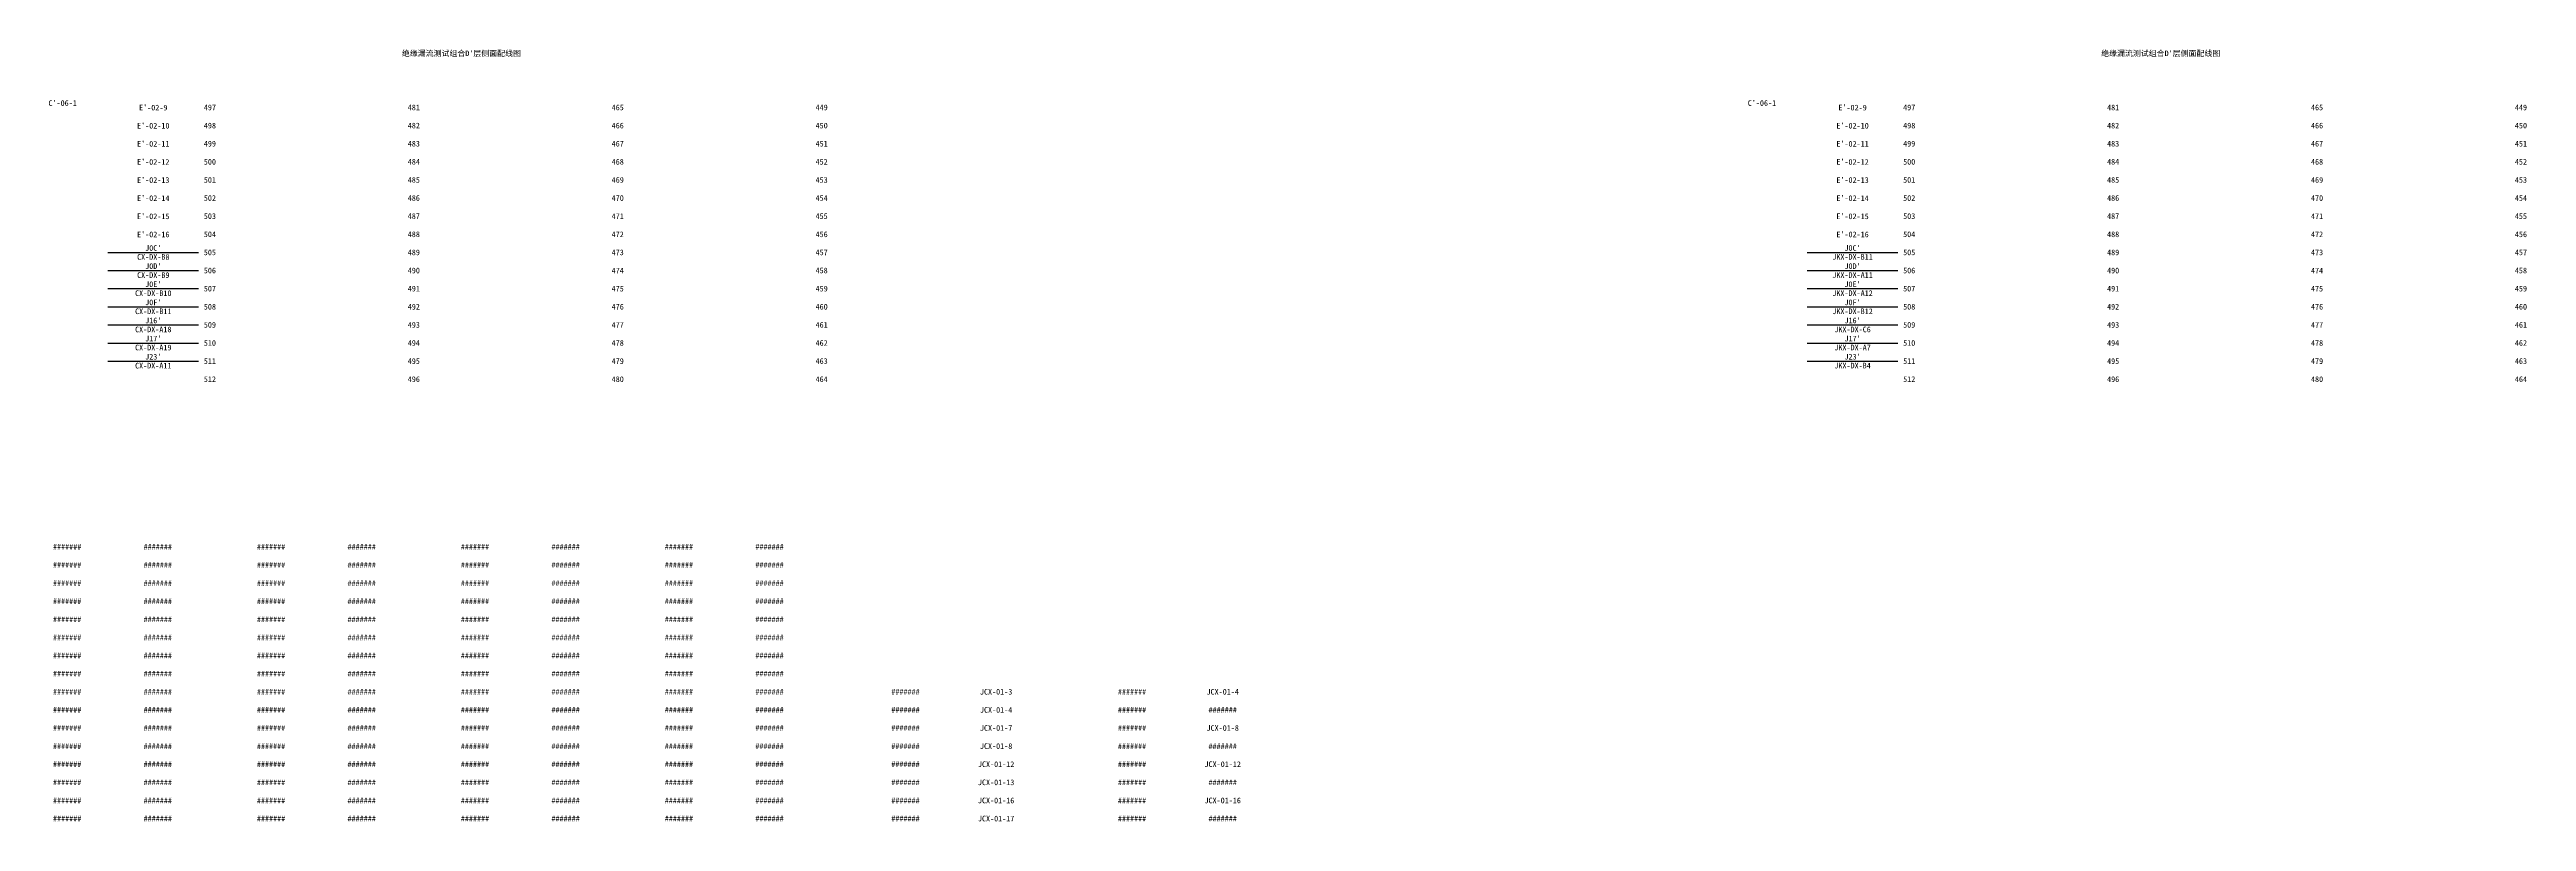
# Model space of a CAD drawing. Header units: millimetres. Extents: x 760 to 2014, y -130 to 4186.
# Drawn here: x 852 to 1945, y 1345 to 1686 of the extents above; entities that cross this region are included whole.
import ezdxf
from ezdxf.enums import TextEntityAlignment as Align

# ---------------------------------------------------------------- set-up
doc = ezdxf.new("R2010")
doc.units = ezdxf.units.MM
doc.styles.get("Standard").update_dxf_attribs({"font": ''})
doc.styles.get('Standard').set_extended_font_data('SimSun')

# ---------------------------------------------------------------- blocks, each defined once
blk = doc.blocks.new("焊线式—D'层—配线端子")
for p, q in [((88, 76), (128, 76)), ((88, 68), (128, 68)), ((88, 60), (128, 60)), ((88, 52), (128, 52)), ((88, 44), (128, 44)), ((88, 36), (128, 36)), ((88, 28), (128, 28))]:
    blk.add_line(p, q)
for s, p in [("绝缘漏流测试组合D'层侧面配线图", (244, 164)), ("C'-06-1", (68, 142)), ("E'-02-10", (108, 132)), ("E'-02-9", (108, 140)), ('497', (133, 140)), ('498', (133, 132)), ('481', (223, 140)), ('482', (223, 132)), ('465', (313, 140)), ('466', (313, 132)), ('449', (403, 140)), ('450', (403, 132)), ("E'-02-11", (108, 124)), ('499', (133, 124)), ('483', (223, 124)), ('467', (313, 124)), ('451', (403, 124)), ("E'-02-12", (108, 116)), ("E'-02-13", (108, 108)), ('500', (133, 116)), ('484', (223, 116)), ('468', (313, 116)), ('452', (403, 116)), ("E'-02-14", (108, 100)), ('501', (133, 108)), ('502', (133, 100)), ('485', (223, 108)), ('486', (223, 100)), ('469', (313, 108)), ('470', (313, 100)), ('453', (403, 108)), ('454', (403, 100)), ("E'-02-15", (108, 92)), ('503', (133, 92)), ('487', (223, 92)), ('471', (313, 92)), ('455', (403, 92)), ("E'-02-16", (108, 84)), ("J0C'", (108, 78)), ('504', (133, 84)), ('505', (133, 76)), ('488', (223, 84)), ('489', (223, 76)), ('472', (313, 84)), ('473', (313, 76)), ('456', (403, 84)), ('457', (403, 76)), ("J0D'", (108, 70)), ('506', (133, 68)), ('490', (223, 68)), ('474', (313, 68)), ('458', (403, 68)), ("J0E'", (108, 62)), ("J0F'", (108, 54)), ('507', (133, 60)), ('491', (223, 60)), ('475', (313, 60)), ('459', (403, 60)), ("J16'", (108, 46)), ('508', (133, 52)), ('509', (133, 44)), ('492', (223, 52)), ('493', (223, 44)), ('476', (313, 52)), ('477', (313, 44)), ('460', (403, 52)), ('461', (403, 44)), ("J17'", (108, 38)), ('510', (133, 36)), ('494', (223, 36)), ('478', (313, 36)), ('462', (403, 36)), ("J23'", (108, 30)), ('511', (133, 28)), ('495', (223, 28)), ('479', (313, 28)), ('463', (403, 28)), ('512', (133, 20)), ('496', (223, 20)), ('480', (313, 20)), ('464', (403, 20))]:
    blk.add_text(s, height=2.5).set_placement(p, align=Align.MIDDLE)
at = {"color": 6}
for s, p in [('CX-DX-B8', (108, 74)), ('CX-DX-B9', (108, 66)), ('CX-DX-B10', (108, 58)), ('CX-DX-B11', (108, 50)), ('CX-DX-A18', (108, 42)), ('CX-DX-A19', (108, 34)), ('CX-DX-A11', (108, 26))]:
    blk.add_text(s, height=2.5, dxfattribs=at).set_placement(p, align=Align.MIDDLE)
blk = doc.blocks.new("接口架—D'层—配线图")
for p, q in [((88, 76), (128, 76)), ((88, 68), (128, 68)), ((88, 60), (128, 60)), ((88, 52), (128, 52)), ((88, 44), (128, 44)), ((88, 36), (128, 36)), ((88, 28), (128, 28))]:
    blk.add_line(p, q)
for s, p in [("绝缘漏流测试组合D'层侧面配线图", (244, 164)), ("C'-06-1", (68, 142)), ("E'-02-10", (108, 132)), ("E'-02-9", (108, 140)), ('497', (133, 140)), ('498', (133, 132)), ('481', (223, 140)), ('482', (223, 132)), ('465', (313, 140)), ('466', (313, 132)), ('449', (403, 140)), ('450', (403, 132)), ("E'-02-11", (108, 124)), ('499', (133, 124)), ('483', (223, 124)), ('467', (313, 124)), ('451', (403, 124)), ("E'-02-12", (108, 116)), ("E'-02-13", (108, 108)), ('500', (133, 116)), ('484', (223, 116)), ('468', (313, 116)), ('452', (403, 116)), ("E'-02-14", (108, 100)), ('501', (133, 108)), ('502', (133, 100)), ('485', (223, 108)), ('486', (223, 100)), ('469', (313, 108)), ('470', (313, 100)), ('453', (403, 108)), ('454', (403, 100)), ("E'-02-15", (108, 92)), ('503', (133, 92)), ('487', (223, 92)), ('471', (313, 92)), ('455', (403, 92)), ("E'-02-16", (108, 84)), ("J0C'", (108, 78)), ('504', (133, 84)), ('505', (133, 76)), ('488', (223, 84)), ('489', (223, 76)), ('472', (313, 84)), ('473', (313, 76)), ('456', (403, 84)), ('457', (403, 76)), ("J0D'", (108, 70)), ('506', (133, 68)), ('490', (223, 68)), ('474', (313, 68)), ('458', (403, 68)), ("J0E'", (108, 62)), ("J0F'", (108, 54)), ('507', (133, 60)), ('491', (223, 60)), ('475', (313, 60)), ('459', (403, 60)), ("J16'", (108, 46)), ('508', (133, 52)), ('509', (133, 44)), ('492', (223, 52)), ('493', (223, 44)), ('476', (313, 52)), ('477', (313, 44)), ('460', (403, 52)), ('461', (403, 44)), ("J17'", (108, 38)), ('510', (133, 36)), ('494', (223, 36)), ('478', (313, 36)), ('462', (403, 36)), ("J23'", (108, 30)), ('511', (133, 28)), ('495', (223, 28)), ('479', (313, 28)), ('463', (403, 28)), ('512', (133, 20)), ('496', (223, 20)), ('480', (313, 20)), ('464', (403, 20))]:
    blk.add_text(s, height=2.5).set_placement(p, align=Align.MIDDLE)
at = {"color": 6}
for s, p in [('JKX-DX-B11', (108, 74)), ('JKX-DX-A11', (108, 66)), ('JKX-DX-A12', (108, 58)), ('JKX-DX-B12', (108, 50)), ('JKX-DX-C6', (108, 42)), ('JKX-DX-A7', (108, 34)), ('JKX-DX-B4', (108, 26))]:
    blk.add_text(s, height=2.5, dxfattribs=at).set_placement(p, align=Align.MIDDLE)
blk = doc.blocks.new('ABCD层—配线端子')
for p in [(-330, -4), (-330, -12), (-290, -4), (-290, -12), (-240, -4), (-240, -12), (-200, -4), (-200, -12), (-150, -4), (-150, -12), (-110, -4), (-110, -12), (-60, -4), (-60, -12), (-20, -4), (-20, -12), (-330, -20), (-290, -20), (-240, -20), (-200, -20), (-150, -20), (-110, -20), (-60, -20), (-20, -20), (-330, -28), (-290, -28), (-240, -28), (-200, -28), (-150, -28), (-110, -28), (-60, -28), (-20, -28), (-330, -36), (-330, -44), (-290, -36), (-290, -44), (-240, -36), (-240, -44), (-200, -36), (-200, -44), (-150, -36), (-150, -44), (-110, -36), (-110, -44), (-60, -36), (-60, -44), (-20, -36), (-20, -44), (-330, -52), (-290, -52), (-240, -52), (-200, -52), (-150, -52), (-110, -52), (-60, -52), (-20, -52), (-330, -60), (-290, -60), (-240, -60), (-200, -60), (-150, -60), (-110, -60), (-60, -60), (-20, -60), (-330, -68), (-330, -76), (-290, -68), (-290, -76), (-240, -68), (-240, -76), (-200, -68), (-200, -76), (-150, -68), (-150, -76), (-110, -68), (-110, -76), (-60, -68), (-60, -76), (-20, -68), (-20, -76), (-330, -84), (-290, -84), (-240, -84), (-200, -84), (-150, -84), (-110, -84), (-60, -84), (-20, -84), (-330, -92), (-290, -92), (-240, -92), (-200, -92), (-150, -92), (-110, -92), (-60, -92), (-20, -92), (-330, -100), (-330, -108), (-290, -100), (-290, -108), (-240, -100), (-240, -108), (-200, -100), (-200, -108), (-150, -100), (-150, -108), (-110, -100), (-110, -108), (-60, -100), (-60, -108), (-20, -100), (-20, -108), (-330, -116), (-290, -116), (-240, -116), (-200, -116), (-150, -116), (-110, -116), (-60, -116), (-20, -116), (-330, -124), (-290, -124), (-240, -124), (-200, -124), (-150, -124), (-110, -124), (-60, -124), (-20, -124)]:
    blk.add_text('#######', height=2.5).set_placement(p, align=Align.MIDDLE)
blk = doc.blocks.new('*U24')
for p in [(-60, -68), (-60, -76), (-60, -84), (-60, -92), (-60, -100), (-60, -108), (-60, -116), (-60, -124)]:
    blk.add_text('#######', height=2.5).set_placement(p, align=Align.MIDDLE)
at = {"color": 2}
for s, p in [('JCX-01-3', (-20, -68)), ('JCX-01-4', (-20, -76)), ('JCX-01-7', (-20, -84)), ('JCX-01-8', (-20, -92)), ('JCX-01-12', (-20, -100)), ('JCX-01-13', (-20, -108)), ('JCX-01-16', (-20, -116)), ('JCX-01-17', (-20, -124))]:
    blk.add_text(s, height=2.5, dxfattribs=at).set_placement(p, align=Align.MIDDLE)
blk = doc.blocks.new('*U26')
for p in [(-60, -68), (-60, -76), (-20, -76), (-60, -84), (-60, -92), (-20, -92), (-60, -100), (-60, -108), (-20, -108), (-60, -116), (-60, -124), (-20, -124)]:
    blk.add_text('#######', height=2.5).set_placement(p, align=Align.MIDDLE)
at = {"color": 2}
for s, p in [('JCX-01-4', (-20, -68)), ('JCX-01-8', (-20, -84)), ('JCX-01-12', (-20, -100)), ('JCX-01-16', (-20, -116))]:
    blk.add_text(s, height=2.5, dxfattribs=at).set_placement(p, align=Align.MIDDLE)

msp = doc.modelspace()

# ---------------------------------------------------------------- block references
for name, p in [("焊线式—D'层—配线端子", (790, 1520)), ("接口架—D'层—配线图", (1540, 1520)), ('ABCD层—配线端子', (1190, 1470)), ('*U24', (1290, 1470)), ('*U26', (1390, 1470))]:
    msp.add_blockref(name, p)

doc.saveas('drawing.dxf')
